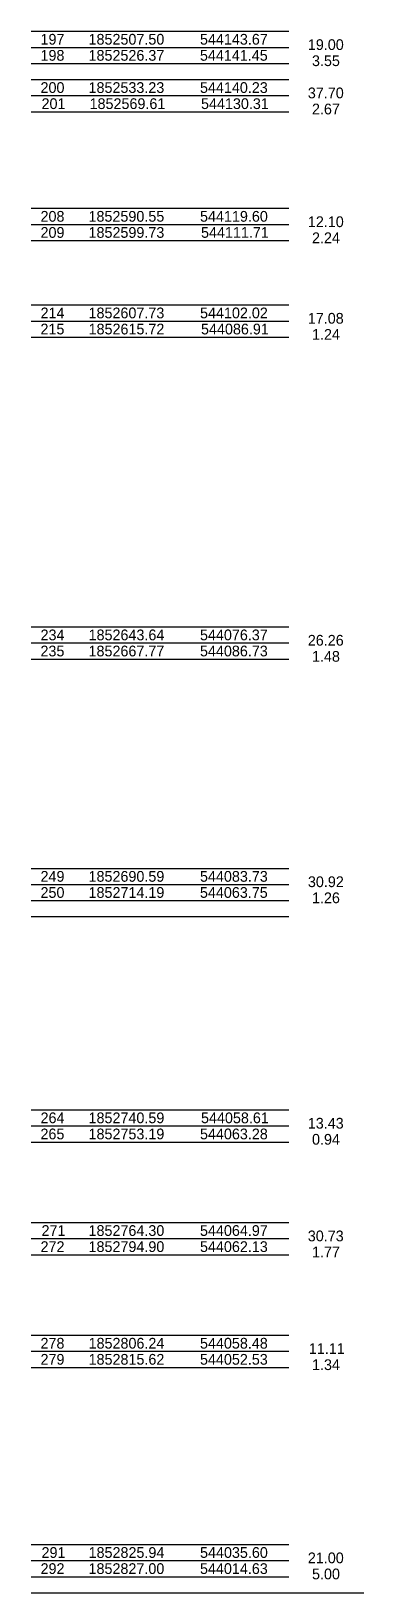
# Model space of a CAD drawing. Extents: x 543926 to 544467, y 1851774 to 1852930.
# Drawn here: x 544389.6 to 544467.1, y 1851774.1 to 1852137.9 of the extents above; entities that cross this region are included whole.
import ezdxf

# ---------------------------------------------------------------- set-up
doc = ezdxf.new("R2010")
doc.units = 0
doc.layers.add('Level 63', color=7, linetype='Continuous')

msp = doc.modelspace()

# ---------------------------------------------------------------- texts
at = {"layer": 'Level 63'}
for s, p in [('197', (544391.8, 1852134.75)), ('1852507.50', (544402.99, 1852134.75)), ('544143.67', (544428.96, 1852134.75)), ('19.00', (544454.1, 1852133.5)), ('198', (544391.8, 1852131)), ('1852526.37', (544402.99, 1852131)), ('544141.45', (544428.95, 1852131)), ('3.55', (544455.06, 1852129.75)), ('200', (544391.8, 1852123.5)), ('1852533.23', (544402.99, 1852123.5)), ('544140.23', (544428.96, 1852123.5)), ('37.70', (544454.1, 1852122.25)), ('201', (544392.04, 1852119.75)), ('1852569.61', (544403.23, 1852119.75)), ('544130.31', (544429.2, 1852119.75)), ('2.67', (544455.06, 1852118.5)), ('208', (544391.8, 1852093.5)), ('1852590.55', (544402.98, 1852093.5)), ('544119.60', (544428.97, 1852093.5)), ('209', (544391.8, 1852089.75)), ('1852599.73', (544402.99, 1852089.75)), ('544111.71', (544429.2, 1852089.75)), ('12.10', (544454.1, 1852092.25)), ('2.24', (544455.07, 1852088.5)), ('214', (544391.81, 1852071)), ('1852607.73', (544402.99, 1852071)), ('544102.02', (544428.97, 1852071)), ('215', (544391.79, 1852067.25)), ('1852615.72', (544403, 1852067.25)), ('544086.91', (544429.2, 1852067.25)), ('17.08', (544454.09, 1852069.75)), ('1.24', (544455.07, 1852066)), ('234', (544391.81, 1851996)), ('1852643.64', (544403, 1851996)), ('544076.37', (544428.96, 1851996)), ('26.26', (544454.09, 1851994.75)), ('235', (544391.79, 1851992.25)), ('1852667.77', (544402.99, 1851992.25)), ('544086.73', (544428.96, 1851992.25)), ('1.48', (544455.06, 1851991)), ('249', (544391.8, 1851939.75)), ('1852690.59', (544402.99, 1851939.75)), ('544083.73', (544428.96, 1851939.75)), ('30.92', (544454.11, 1851938.5)), ('250', (544391.8, 1851936)), ('1852714.19', (544402.99, 1851936)), ('544063.75', (544428.95, 1851936)), ('1.26', (544455.06, 1851934.75)), ('264', (544391.81, 1851883.5)), ('1852740.59', (544402.99, 1851883.5)), ('544058.61', (544429.2, 1851883.5)), ('13.43', (544454.09, 1851882.25)), ('265', (544391.79, 1851879.75)), ('1852753.19', (544402.99, 1851879.75)), ('544063.28', (544428.96, 1851879.75)), ('0.94', (544455.07, 1851878.5)), ('271', (544392.04, 1851857.25)), ('1852764.30', (544402.99, 1851857.25)), ('544064.97', (544428.96, 1851857.25)), ('30.73', (544454.09, 1851856)), ('272', (544391.81, 1851853.5)), ('1852794.90', (544402.99, 1851853.5)), ('544062.13', (544428.96, 1851853.5)), ('1.77', (544455.06, 1851852.25)), ('278', (544391.8, 1851831)), ('1852806.24', (544403, 1851831)), ('544058.48', (544428.96, 1851831)), ('279', (544391.8, 1851827.25)), ('1852815.62', (544403, 1851827.25)), ('544052.53', (544428.96, 1851827.25)), ('11.11', (544454.34, 1851829.75)), ('1.34', (544455.07, 1851826)), ('291', (544392.04, 1851782.25)), ('1852825.94', (544403, 1851782.25)), ('544035.60', (544428.97, 1851782.25)), ('21.00', (544454.1, 1851781)), ('292', (544391.81, 1851778.5)), ('1852827.00', (544402.99, 1851778.5)), ('544014.63', (544428.96, 1851778.5)), ('5.00', (544455.07, 1851777.25))]:
    msp.add_text(s, height=2.5, dxfattribs=at).set_placement(p)

# ---------------------------------------------------------------- linework, layer by layer
at = {"layer": 'Level 63'}
for p, q in [((544389.63, 1852137.87), (544449.63, 1852137.87)), ((544389.63, 1852134.12), (544449.63, 1852134.12)), ((544389.63, 1852130.37), (544449.63, 1852130.37)), ((544389.63, 1852126.62), (544449.63, 1852126.62)), ((544389.63, 1852122.87), (544449.63, 1852122.87)), ((544389.63, 1852119.12), (544449.63, 1852119.12)), ((544389.63, 1852096.62), (544449.63, 1852096.62)), ((544389.63, 1852092.87), (544449.63, 1852092.87)), ((544389.63, 1852089.12), (544449.63, 1852089.12)), ((544389.63, 1852074.12), (544449.63, 1852074.12)), ((544389.63, 1852070.37), (544449.63, 1852070.37)), ((544389.63, 1852066.62), (544449.63, 1852066.62)), ((544389.63, 1851999.12), (544449.63, 1851999.12)), ((544389.63, 1851995.37), (544449.63, 1851995.37)), ((544389.63, 1851991.62), (544449.63, 1851991.62)), ((544389.63, 1851942.87), (544449.63, 1851942.87)), ((544389.63, 1851939.12), (544449.63, 1851939.12)), ((544389.63, 1851935.37), (544449.63, 1851935.37)), ((544389.63, 1851931.62), (544449.63, 1851931.62)), ((544389.63, 1851886.62), (544449.63, 1851886.62)), ((544389.63, 1851882.87), (544449.63, 1851882.87)), ((544389.63, 1851879.12), (544449.63, 1851879.12)), ((544389.63, 1851860.37), (544449.63, 1851860.37)), ((544389.63, 1851856.62), (544449.63, 1851856.62)), ((544389.63, 1851852.87), (544449.63, 1851852.87)), ((544389.63, 1851834.12), (544449.63, 1851834.12)), ((544389.63, 1851830.37), (544449.63, 1851830.37)), ((544389.63, 1851826.62), (544449.63, 1851826.62)), ((544389.63, 1851785.37), (544449.63, 1851785.37)), ((544389.63, 1851781.62), (544449.63, 1851781.62)), ((544389.63, 1851777.87), (544449.63, 1851777.87)), ((544389.63, 1851774.12), (544467.13, 1851774.12))]:
    msp.add_line(p, q, dxfattribs=at)

msp.set_redraw_order([(e.dxf.handle, doc.entitydb.next_handle()) for e in msp.query("TEXT MTEXT ATTDEF DIMENSION ARC_DIMENSION")])  # texts and dimensions are drawn at this point

doc.saveas('drawing.dxf')
